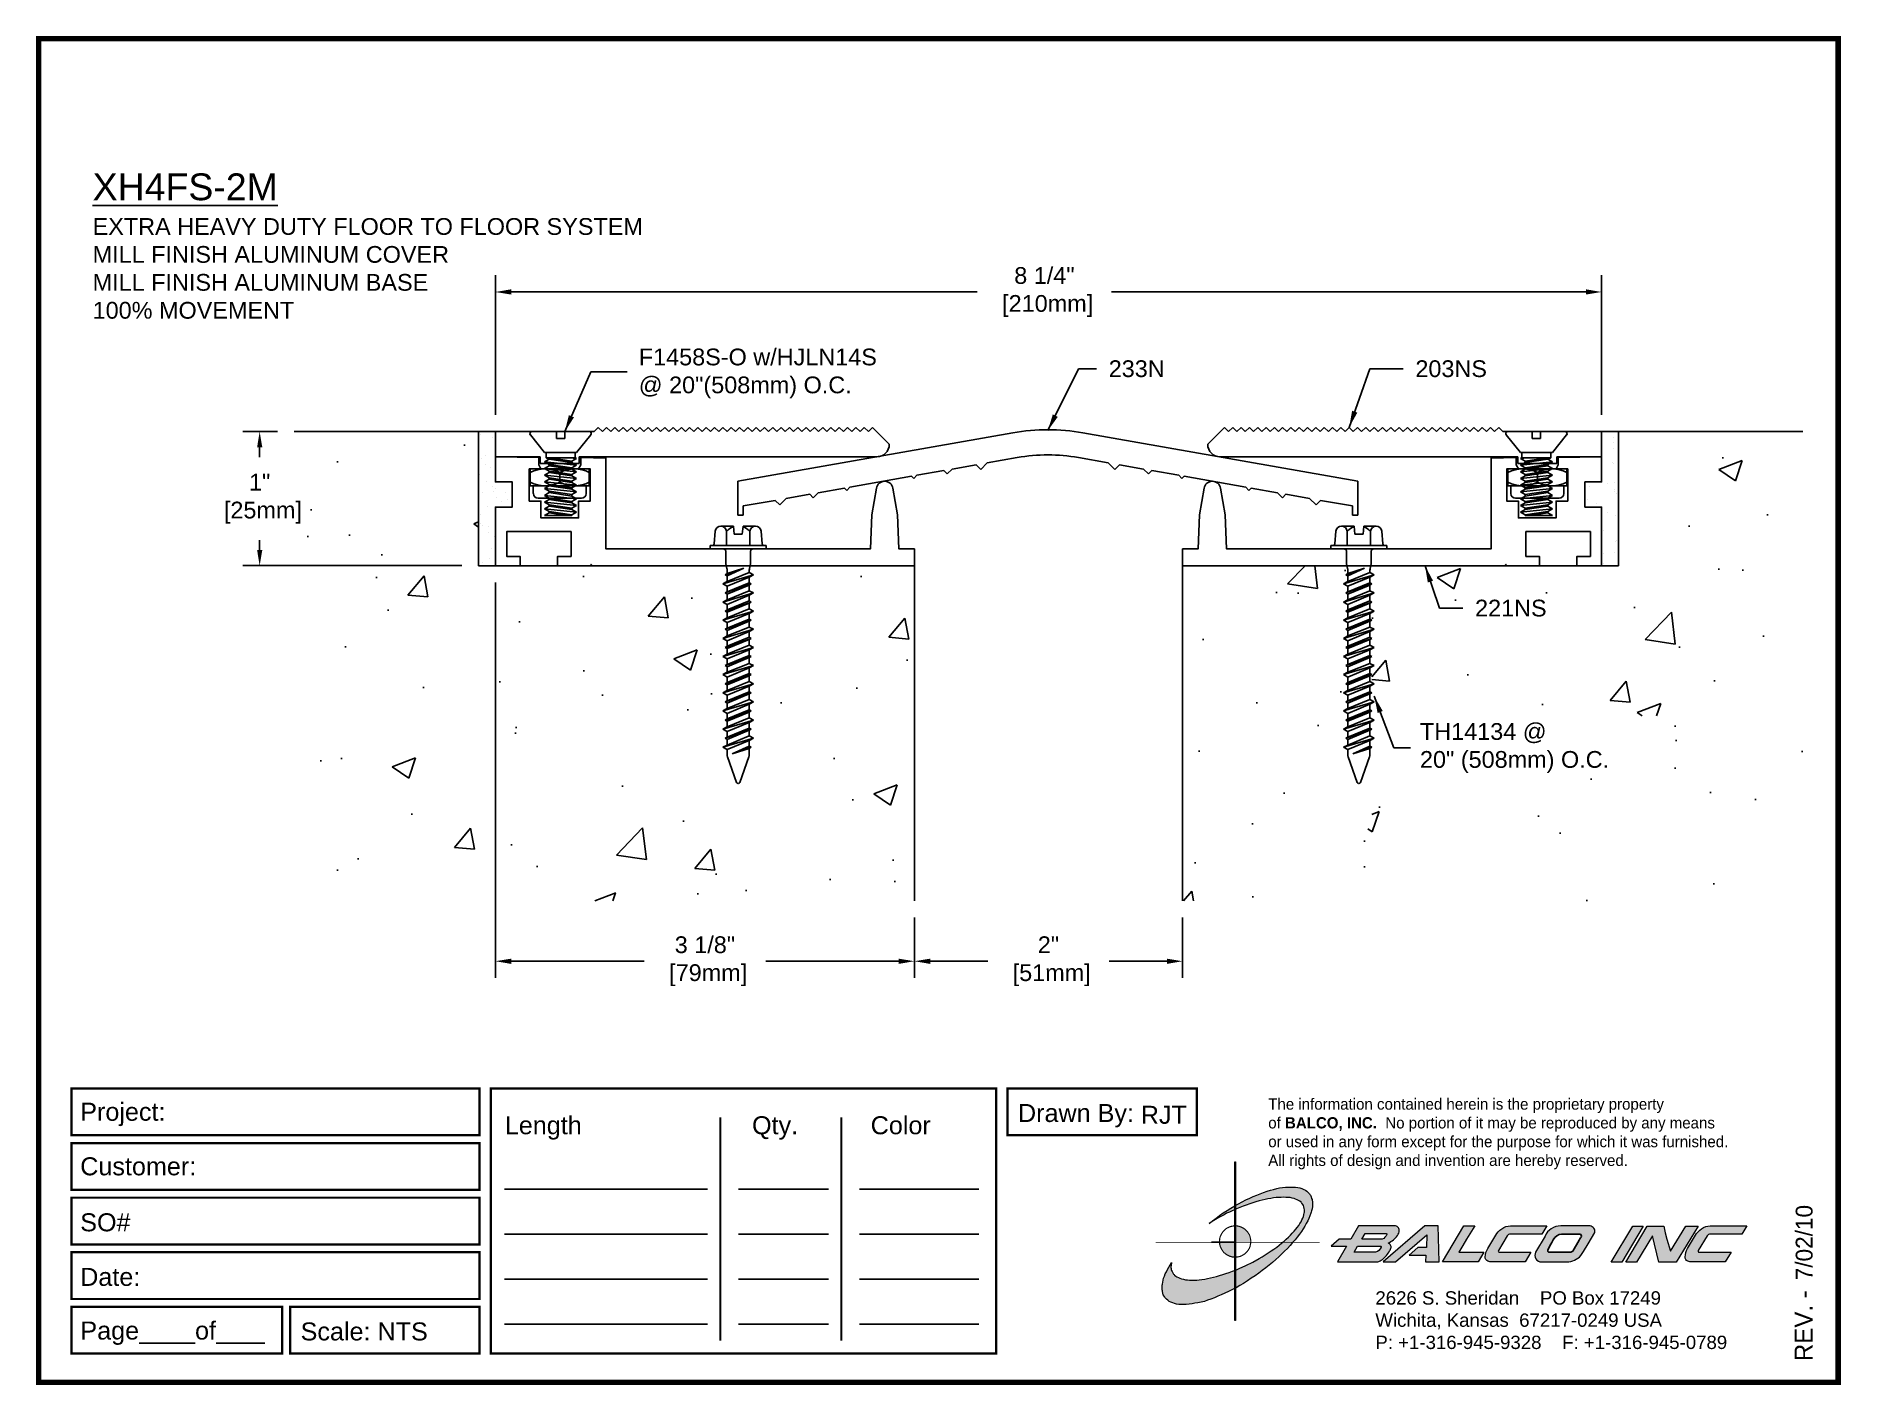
# Paper-space layout 'Layout1' of a CAD drawing. Header units: inches. Extents: x 0 to 10, y 0 to 7.5.
# The model-space entities are those that its viewports show. They can reach past a viewport. Long polylines and large blocks are cut down to what shows.
import ezdxf

# ---------------------------------------------------------------- set-up
doc = ezdxf.new("R2010")
doc.units = ezdxf.units.IN
doc.header["$MEASUREMENT"] = 0
for name, color, linetype in [('Anchors', 4, 'Continuous'), ('Border', 7, 'Continuous'), ('Conditions', 1, 'Continuous'), ('Dimensions', 3, 'Continuous'), ('Metals', 7, 'Continuous'), ('Text', 2, 'Continuous')]:
    doc.layers.add(name, color=color, linetype=linetype)
doc.styles.add('Arial', font='arial.ttf')
doc.styles.add('Copyright', font='ERASDEMI.TTF')
doc.styles.add('ROMAND', font='romand.shx')
doc.dimstyles.new('ARCH', dxfattribs={"dimtxt": 0.125, "dimasz": 0.125, "dimexe": 0.125, "dimexo": 0.125, "dimgap": 0.125, "dimtad": 0, "dimtih": 1, "dimtoh": 1, "dimdec": 4, "dimzin": 0, "dimdsep": 46, "dimlunit": 4, "dimtxsty": 'ROMAND', "dimcen": 0.0625, "dimadec": 0, "dimazin": 0, "dimtfac": 1, "dimtdec": 4, "dimtofl": 0, "dimtmove": 0, "dimatfit": 3, "dimfxl": 0, "dimfrac": 2, "dimtolj": 1, "dimtzin": 0, "dimarcsym": 0})
doc.dimstyles.new('Arial', dxfattribs={"dimtxt": 0.1175, "dimasz": 0.1175, "dimexe": 0.125, "dimexo": 0.125, "dimgap": 0.125, "dimtad": 0, "dimtih": 1, "dimtoh": 1, "dimdec": 4, "dimzin": 0, "dimdsep": 46, "dimlunit": 4, "dimtxsty": 'Arial', "dimcen": 0.09, "dimadec": 0, "dimazin": 0, "dimtfac": 1, "dimtdec": 4, "dimtofl": 0, "dimtmove": 0, "dimatfit": 3, "dimfxl": 0, "dimfrac": 2, "dimtolj": 1, "dimtzin": 0, "dimarcsym": 0})
doc.dimstyles.get("Standard").update_dxf_attribs({"dimtxt": 0.125, "dimasz": 0.125, "dimexe": 0.125, "dimexo": 0.0625, "dimgap": 0.09, "dimtad": 0, "dimtih": 1, "dimtoh": 1, "dimdec": 4, "dimzin": 0, "dimdsep": 46, "dimlunit": 4, "dimtxsty": 'ROMAND', "dimcen": 0.09, "dimadec": 0, "dimazin": 0, "dimtfac": 1, "dimtdec": 4, "dimtofl": 0, "dimtmove": 0, "dimatfit": 3, "dimfxl": 0, "dimfrac": 2, "dimtolj": 1, "dimtzin": 0, "dimarcsym": 0})

psp = doc.layouts.get("Layout1")

# ---------------------------------------------------------------- texts
at = {"insert": (6.843, 1.591), "char_height": 0.0625, "width": 50.295, "attachment_point": 1, "style": 'Copyright'}
psp.add_mtext('The information contained herein is the proprietary property\\Pof {\\fEras Bold ITC|b0|i0|c0|p34;BALCO, INC.}  No portion of it may be reproduced by any means\\Por used in any form except for the purpose for which it was furnished.\\PAll rights of design and invention are hereby reserved.', dxfattribs=at)
at = {"layer": 'Border', "insert": (7.438, 0.52), "char_height": 0.074, "width": 2.3438, "attachment_point": 1, "style": 'Arial'}
psp.add_mtext('2626 S. Sheridan    PO Box 17249\\PWichita, Kansas  67217-0249 USA \\PP: +1-316-945-9328    F: +1-316-945-0789', dxfattribs=at)

msp = doc.modelspace()

# ---------------------------------------------------------------- texts
at = {"layer": 'Text', "insert": (3.43534, 10.04153), "char_height": 0.2, "width": 4.125, "attachment_point": 1, "style": 'Arial'}
msp.add_mtext('{\\LXH4FS-2M\\P\\H0.625x;\\lEXTRA HEAVY DUTY FLOOR TO FLOOR SYSTEM\\PMILL FINISH ALUMINUM COVER\\PMILL FINISH ALUMINUM BASE\\P100% MOVEMENT}', dxfattribs=at)
at = {"layer": 'Text', "char_height": 0.125, "attachment_point": 4, "style": 'Arial'}
for s, insert in [('F1458S-O w/HJLN14S\\P@ 20"(508mm) O.C.', (7.50876, 8.5495)), ('{233N}', (11.01348, 8.58417)), ('{203NS}', (13.30069, 8.58417)), ('221NS', (13.74569, 6.7988)), ('TH14134 @\\P20" (508mm) O.C.', (13.33484, 5.75637))]:
    msp.add_mtext(s, dxfattribs=dict(at, insert=insert))

# ---------------------------------------------------------------- blocks, each defined once
blk = doc.blocks.new('ACADlogo')
h = blk.add_hatch(color=256)
h.paths.add_polyline_path([(-3.346, 1.223), (-3.351, 1.223), (-3.351, 0.979), (-3.346, 0.982)])
h.paths.add_polyline_path([(-3.346, 0.961), (-3.351, 0.959), (-3.351, 0.868), (-3.346, 0.868)])
h.paths.add_polyline_path([(-3.346, 0.777), (-3.351, 0.777), (-3.351, 0.699), (-3.351, 0.695), (-3.35, 0.695), (-3.346, 0.695)])
h.paths.add_polyline_path([(-3.346, 0.864), (-3.346, 0.868), (-3.35, 0.868), (-3.351, 0.868), (-3.351, 0.777), (-3.346, 0.777), (-3.346, 0.778), (-3.348, 0.778)])
h.paths.add_polyline_path([(-3.346, 0.524), (-3.351, 0.521), (-3.351, 0.342), (-3.346, 0.342)])
h.paths.add_polyline_path([(-3.346, 0.695), (-3.351, 0.695), (-3.351, 0.621), (-3.346, 0.623)])
h.paths.add_polyline_path([(-3.346, 0.623), (-3.351, 0.621), (-3.351, 0.521), (-3.346, 0.524)])
h.paths.add_polyline_path([(-3.346, 0.982), (-3.351, 0.979), (-3.351, 0.959), (-3.346, 0.961)])
h = blk.add_hatch(color=175)
h.paths.add_polyline_path([(-3.518, 0.573), (-3.534, 0.571), (-3.548, 0.569), (-3.562, 0.567), (-3.576, 0.567), (-3.589, 0.566), (-3.602, 0.567), (-3.614, 0.568), (-3.625, 0.569), (-3.636, 0.572), (-3.646, 0.574), (-3.656, 0.577), (-3.664, 0.581), (-3.673, 0.585), (-3.679, 0.589), (-3.685, 0.595), (-3.688, 0.598), (-3.691, 0.6), (-3.695, 0.607), (-3.699, 0.614), (-3.703, 0.621), (-3.704, 0.626), (-3.705, 0.631), (-3.706, 0.637), (-3.706, 0.642), (-3.705, 0.648), (-3.705, 0.653), (-3.703, 0.659), (-3.702, 0.665), (-3.71, 0.652), (-3.717, 0.639), (-3.725, 0.626), (-3.731, 0.613), (-3.737, 0.601), (-3.741, 0.589), (-3.746, 0.577), (-3.749, 0.566), (-3.751, 0.555), (-3.753, 0.544), (-3.754, 0.538), (-3.754, 0.533), (-3.755, 0.523), (-3.754, 0.513), (-3.753, 0.508), (-3.752, 0.503), (-3.75, 0.494), (-3.748, 0.486), (-3.743, 0.477), (-3.74, 0.473), (-3.738, 0.469), (-3.734, 0.465), (-3.73, 0.461), (-3.723, 0.455), (-3.715, 0.449), (-3.706, 0.445), (-3.695, 0.44), (-3.685, 0.437), (-3.674, 0.434), (-3.661, 0.432), (-3.648, 0.431), (-3.634, 0.431), (-3.62, 0.431), (-3.604, 0.433), (-3.588, 0.435), (-3.572, 0.438), (-3.556, 0.441), (-3.538, 0.445), (-3.52, 0.449), (-3.503, 0.456), (-3.483, 0.461), (-3.464, 0.469), (-3.445, 0.477), (-3.426, 0.485), (-3.406, 0.494), (-3.385, 0.503), (-3.364, 0.514), (-3.351, 0.521), (-3.351, 0.621), (-3.364, 0.616), (-3.382, 0.609), (-3.4, 0.603), (-3.418, 0.598), (-3.436, 0.592), (-3.453, 0.587), (-3.47, 0.583), (-3.486, 0.579), (-3.503, 0.576)])
h.paths.add_polyline_path([(-3.215, 0.687), (-3.251, 0.667), (-3.289, 0.649), (-3.327, 0.631), (-3.345, 0.623), (-3.346, 0.623), (-3.346, 0.524), (-3.343, 0.525), (-3.323, 0.537), (-3.302, 0.549), (-3.28, 0.563), (-3.259, 0.577), (-3.238, 0.59), (-3.218, 0.605), (-3.198, 0.62), (-3.179, 0.635), (-3.16, 0.65), (-3.141, 0.665), (-3.123, 0.681), (-3.106, 0.696), (-3.089, 0.712), (-3.074, 0.727), (-3.058, 0.743), (-3.043, 0.759), (-3.03, 0.775), (-3.028, 0.777), (-3.085, 0.777), (-3.091, 0.772), (-3.105, 0.761), (-3.118, 0.75), (-3.134, 0.739), (-3.149, 0.729), (-3.165, 0.718), (-3.182, 0.707), (-3.198, 0.697)])
h.paths.add_polyline_path([(-2.921, 1.009), (-2.922, 1.015), (-2.924, 1.02), (-2.926, 1.029), (-2.931, 1.038), (-2.934, 1.043), (-2.936, 1.047), (-2.94, 1.05), (-2.943, 1.054), (-2.951, 1.06), (-2.959, 1.066), (-2.968, 1.071), (-2.978, 1.075), (-2.989, 1.079), (-3, 1.081), (-3.013, 1.083), (-3.026, 1.084), (-3.04, 1.084), (-3.054, 1.084), (-3.07, 1.083), (-3.085, 1.081), (-3.102, 1.079), (-3.118, 1.075), (-3.136, 1.07), (-3.153, 1.066), (-3.171, 1.06), (-3.191, 1.054), (-3.21, 1.047), (-3.229, 1.039), (-3.248, 1.031), (-3.268, 1.022), (-3.289, 1.012), (-3.31, 1.002), (-3.33, 0.991), (-3.346, 0.982), (-3.346, 0.961), (-3.342, 0.962), (-3.323, 0.971), (-3.305, 0.978), (-3.287, 0.984), (-3.268, 0.991), (-3.251, 0.996), (-3.234, 1.002), (-3.216, 1.007), (-3.199, 1.011), (-3.182, 1.015), (-3.167, 1.018), (-3.15, 1.021), (-3.136, 1.023), (-3.121, 1.025), (-3.107, 1.026), (-3.093, 1.026), (-3.079, 1.027), (-3.067, 1.026), (-3.054, 1.026), (-3.043, 1.025), (-3.032, 1.022), (-3.022, 1.02), (-3.013, 1.016), (-3.004, 1.013), (-2.997, 1.009), (-2.989, 1.005), (-2.983, 0.999), (-2.98, 0.996), (-2.978, 0.994), (-2.973, 0.987), (-2.969, 0.981), (-2.967, 0.973), (-2.965, 0.965), (-2.964, 0.957), (-2.964, 0.949), (-2.964, 0.944), (-2.965, 0.94), (-2.967, 0.93), (-2.969, 0.921), (-2.973, 0.911), (-2.978, 0.901), (-2.983, 0.891), (-2.989, 0.881), (-2.996, 0.871), (-3.004, 0.86), (-3.012, 0.849), (-3.021, 0.838), (-3.032, 0.827), (-3.042, 0.816), (-3.053, 0.805), (-3.065, 0.794), (-3.077, 0.783), (-3.085, 0.777), (-3.028, 0.777), (-3.016, 0.791), (-3.004, 0.806), (-2.992, 0.822), (-2.981, 0.837), (-2.971, 0.852), (-2.962, 0.866), (-2.954, 0.882), (-2.946, 0.896), (-2.939, 0.91), (-2.934, 0.924), (-2.929, 0.938), (-2.926, 0.944), (-2.925, 0.951), (-2.922, 0.963), (-2.92, 0.975), (-2.92, 0.982), (-2.919, 0.987), (-2.92, 0.999), (-2.92, 1.005)])
h.paths.add_polyline_path([(-3.372, 0.966), (-3.393, 0.953), (-3.415, 0.94), (-3.435, 0.925), (-3.455, 0.911), (-3.475, 0.897), (-3.494, 0.882), (-3.468, 0.898), (-3.439, 0.915), (-3.41, 0.93), (-3.396, 0.938), (-3.38, 0.945), (-3.351, 0.959), (-3.351, 0.979)])
h = blk.add_hatch(color=256)
h.paths.add_polyline_path([(-3.268, 0.814), (-3.27, 0.819), (-3.273, 0.824), (-3.276, 0.828), (-3.279, 0.833), (-3.282, 0.837), (-3.286, 0.841), (-3.29, 0.845), (-3.294, 0.849), (-3.298, 0.852), (-3.303, 0.855), (-3.308, 0.858), (-3.313, 0.86), (-3.318, 0.863), (-3.323, 0.864), (-3.328, 0.866), (-3.334, 0.867), (-3.339, 0.868), (-3.345, 0.868), (-3.346, 0.868), (-3.346, 0.777), (-3.335, 0.777), (-3.262, 0.777), (-3.262, 0.781), (-3.262, 0.787), (-3.263, 0.792), (-3.264, 0.798), (-3.265, 0.803), (-3.266, 0.808)])
h.paths.add_polyline_path([(-3.351, 0.777), (-3.436, 0.777), (-3.435, 0.773), (-3.435, 0.768), (-3.434, 0.762), (-3.432, 0.757), (-3.431, 0.752), (-3.428, 0.747), (-3.426, 0.742), (-3.423, 0.737), (-3.42, 0.732), (-3.417, 0.728), (-3.414, 0.723), (-3.41, 0.719), (-3.406, 0.716), (-3.401, 0.712), (-3.397, 0.709), (-3.392, 0.706), (-3.387, 0.704), (-3.382, 0.701), (-3.377, 0.699), (-3.372, 0.698), (-3.367, 0.696), (-3.361, 0.695), (-3.356, 0.695), (-3.351, 0.695)])
h.paths.add_polyline_path([(-3.346, 0.868), (-3.35, 0.868), (-3.351, 0.868), (-3.351, 0.777), (-3.346, 0.777)])
h = blk.add_hatch(color=256)
h.paths.add_polyline_path([(-2.438, 0.844, 0.412988), (-2.461, 0.869), (-2.663, 0.869), (-2.707, 0.794), (-2.771, 0.794), (-2.815, 0.755), (-2.73, 0.755), (-2.781, 0.668), (-2.563, 0.668, 0.107996), (-2.538, 0.677, 0.108939), (-2.494, 0.724, 0.080345), (-2.483, 0.745, 0.419497), (-2.499, 0.773, 0.149928), (-2.447, 0.815, 0.134283)])
h.paths.add_polyline_path([(-2.507, 0.821, -0.209012), (-2.532, 0.794), (-2.538, 0.794), (-2.646, 0.794), (-2.627, 0.825), (-2.51, 0.825, -0.56619)], flags=16)
h.paths.add_polyline_path([(-2.538, 0.75, -0.241309), (-2.569, 0.722), (-2.688, 0.722), (-2.669, 0.755), (-2.541, 0.755, -0.56619)], flags=16)
for points in [[(-2.285, 0.819), (-2.287, 0.748), (-2.335, 0.748), (-2.383, 0.705), (-2.29, 0.705), (-2.292, 0.668), (-2.215, 0.668), (-2.221, 0.869), (-2.295, 0.869), (-2.527, 0.668), (-2.458, 0.668)], [(-2.018, 0.869), (-2.079, 0.869), (-2.198, 0.668), (-2, 0.668), (-1.968, 0.722), (-2.107, 0.722), (-2.085, 0.759), (-2.064, 0.794)], [(-1.617, 0.869), (-1.807, 0.869, 0.270182), (-1.896, 0.825), (-1.946, 0.742, 0.109019), (-1.961, 0.695, 0.340665), (-1.945, 0.672, 0.129907), (-1.923, 0.668), (-1.738, 0.668), (-1.706, 0.722), (-1.878, 0.722), (-1.882, 0.722, -0.601242), (-1.887, 0.731), (-1.838, 0.813, -0.253048), (-1.821, 0.823), (-1.645, 0.823)], [(-1.083, 0.867), (-1.14, 0.867), (-1.261, 0.667), (-1.26, 0.667), (-1.202, 0.667)], [(-0.96, 0.83), (-0.969, 0.867), (-1.061, 0.867), (-1.179, 0.667), (-1.12, 0.667), (-1.031, 0.812), (-0.995, 0.667), (-0.9, 0.667), (-0.778, 0.867), (-0.846, 0.867), (-0.931, 0.727), (-0.951, 0.795)], [(-0.507, 0.869), (-0.697, 0.869, 0.270182), (-0.786, 0.825), (-0.836, 0.742, 0.109019), (-0.85, 0.695, 0.340665), (-0.835, 0.672, 0.129907), (-0.812, 0.668), (-0.628, 0.668), (-0.595, 0.722), (-0.768, 0.722), (-0.772, 0.722, -0.601242), (-0.777, 0.731), (-0.728, 0.813, -0.253048), (-0.71, 0.823), (-0.534, 0.823)], [(-3.346, 0.623), (-3.351, 0.621), (-3.351, 0.521), (-3.346, 0.524)]]:
    blk.add_hatch(color=256).paths.add_polyline_path(points)
h = blk.add_hatch(color=256)
h.paths.add_polyline_path([(-1.377, 0.868), (-1.383, 0.868), (-1.383, 0.868), (-1.44, 0.868), (-1.492, 0.868), (-1.541, 0.868, 0.297712), (-1.628, 0.811), (-1.68, 0.723, 0.585116), (-1.646, 0.668), (-1.506, 0.668, 0.210586), (-1.429, 0.703), (-1.415, 0.726), (-1.389, 0.769), (-1.352, 0.831, 0.4352)])
h.paths.add_polyline_path([(-1.437, 0.823, -0.603783), (-1.428, 0.805), (-1.431, 0.801), (-1.434, 0.796), (-1.438, 0.789), (-1.474, 0.728, -0.229001), (-1.489, 0.722), (-1.494, 0.722), (-1.501, 0.722), (-1.597, 0.722), (-1.604, 0.722, -0.492401), (-1.613, 0.734), (-1.601, 0.757), (-1.591, 0.775), (-1.582, 0.791, -0.238368), (-1.535, 0.823)], flags=16)
for q in [(-3.48, 0.777), (-3.351, 0.642)]:
    blk.add_line((-3.351, 0.777), q)
at = {"color": 7, "lineweight": 0}
for points in [[(-3.351, 1.223), (-3.346, 1.223), (-3.346, 0.342), (-3.351, 0.342), (-3.351, 1.223)], [(-2.292, 0.668), (-2.215, 0.668), (-2.221, 0.869), (-2.295, 0.869), (-2.527, 0.668), (-2.458, 0.668), (-2.285, 0.819), (-2.287, 0.748), (-2.286, 0.748), (-2.335, 0.748), (-2.383, 0.705), (-2.29, 0.705), (-2.292, 0.668), (-2.292, 0.668)], [(-2.198, 0.668), (-2.079, 0.869), (-2.018, 0.869), (-2.064, 0.794), (-2.085, 0.759), (-2.107, 0.722), (-1.968, 0.722), (-2, 0.668), (-2.198, 0.668), (-2.198, 0.668)], [(-1.383, 0.868), (-1.383, 0.868)], [(-1.261, 0.667), (-1.14, 0.867), (-1.083, 0.867), (-1.202, 0.667), (-1.26, 0.667), (-1.261, 0.667), (-1.261, 0.667)], [(-0.9, 0.667), (-0.995, 0.667), (-1.031, 0.812), (-1.12, 0.667), (-1.179, 0.667), (-1.061, 0.867), (-0.969, 0.867), (-0.96, 0.83), (-0.951, 0.795), (-0.931, 0.727), (-0.846, 0.867), (-0.778, 0.867), (-0.9, 0.667), (-0.9, 0.667)]]:
    blk.add_lwpolyline(points, dxfattribs=at)
at = {"color": 175, "lineweight": 0}
blk.add_lwpolyline([(-2.926, 1.029), (-2.924, 1.02), (-2.922, 1.015), (-2.921, 1.009), (-2.92, 1.005), (-2.92, 0.999), (-2.919, 0.987), (-2.92, 0.982), (-2.92, 0.975), (-2.922, 0.963), (-2.925, 0.951), (-2.926, 0.944), (-2.929, 0.938), (-2.934, 0.924), (-2.939, 0.91), (-2.946, 0.896), (-2.954, 0.882), (-2.962, 0.866), (-2.971, 0.852), (-2.981, 0.837), (-2.992, 0.822), (-3.004, 0.806), (-3.016, 0.791), (-3.03, 0.775), (-3.043, 0.759), (-3.058, 0.743), (-3.074, 0.727), (-3.089, 0.712), (-3.106, 0.696), (-3.123, 0.681), (-3.141, 0.665), (-3.16, 0.65), (-3.179, 0.635), (-3.198, 0.62), (-3.218, 0.605), (-3.238, 0.59), (-3.259, 0.577), (-3.28, 0.563), (-3.302, 0.549), (-3.323, 0.537), (-3.343, 0.525), (-3.364, 0.514), (-3.385, 0.503), (-3.406, 0.494), (-3.426, 0.485), (-3.445, 0.477), (-3.464, 0.469), (-3.483, 0.461), (-3.503, 0.456), (-3.52, 0.449), (-3.538, 0.445), (-3.556, 0.441), (-3.572, 0.438), (-3.588, 0.435), (-3.604, 0.433), (-3.62, 0.431), (-3.634, 0.431), (-3.648, 0.431), (-3.661, 0.432), (-3.674, 0.434), (-3.685, 0.437), (-3.695, 0.44), (-3.706, 0.445), (-3.715, 0.449), (-3.723, 0.455), (-3.73, 0.461), (-3.734, 0.465), (-3.738, 0.469), (-3.74, 0.473), (-3.743, 0.477), (-3.748, 0.486), (-3.75, 0.494), (-3.752, 0.503), (-3.753, 0.508), (-3.754, 0.513), (-3.755, 0.523), (-3.754, 0.533), (-3.754, 0.538), (-3.753, 0.544), (-3.751, 0.555), (-3.749, 0.566), (-3.746, 0.577), (-3.741, 0.589), (-3.737, 0.601), (-3.731, 0.613), (-3.725, 0.626), (-3.717, 0.639), (-3.71, 0.652), (-3.702, 0.665), (-3.703, 0.659), (-3.705, 0.653), (-3.705, 0.648), (-3.706, 0.642), (-3.706, 0.637), (-3.705, 0.631), (-3.704, 0.626), (-3.703, 0.621), (-3.699, 0.614), (-3.695, 0.607), (-3.691, 0.6), (-3.688, 0.598), (-3.685, 0.595), (-3.679, 0.589), (-3.673, 0.585), (-3.664, 0.581), (-3.656, 0.577), (-3.646, 0.574), (-3.636, 0.572), (-3.625, 0.569), (-3.614, 0.568), (-3.602, 0.567), (-3.589, 0.566), (-3.576, 0.567), (-3.562, 0.567), (-3.548, 0.569), (-3.534, 0.571), (-3.518, 0.573), (-3.503, 0.576), (-3.486, 0.579), (-3.47, 0.583), (-3.453, 0.587), (-3.436, 0.592), (-3.418, 0.598), (-3.4, 0.603), (-3.382, 0.609), (-3.364, 0.616), (-3.345, 0.623), (-3.327, 0.631), (-3.289, 0.649), (-3.251, 0.667), (-3.215, 0.687), (-3.198, 0.697), (-3.182, 0.707), (-3.165, 0.718), (-3.149, 0.729), (-3.134, 0.739), (-3.118, 0.75), (-3.105, 0.761), (-3.091, 0.772), (-3.077, 0.783), (-3.065, 0.794), (-3.053, 0.805), (-3.042, 0.816), (-3.032, 0.827), (-3.021, 0.838), (-3.012, 0.849), (-3.004, 0.86), (-2.996, 0.871), (-2.989, 0.881), (-2.983, 0.891), (-2.978, 0.901), (-2.973, 0.911), (-2.969, 0.921), (-2.967, 0.93), (-2.965, 0.94), (-2.964, 0.944), (-2.964, 0.949), (-2.964, 0.957), (-2.965, 0.965), (-2.967, 0.973), (-2.969, 0.981), (-2.973, 0.987), (-2.978, 0.994), (-2.98, 0.996), (-2.983, 0.999), (-2.989, 1.005), (-2.997, 1.009), (-3.004, 1.013), (-3.013, 1.016), (-3.022, 1.02), (-3.032, 1.022), (-3.043, 1.025), (-3.054, 1.026), (-3.067, 1.026), (-3.079, 1.027), (-3.093, 1.026), (-3.107, 1.026), (-3.121, 1.025), (-3.136, 1.023), (-3.15, 1.021), (-3.167, 1.018), (-3.182, 1.015), (-3.199, 1.011), (-3.216, 1.007), (-3.234, 1.002), (-3.251, 0.996), (-3.268, 0.991), (-3.287, 0.984), (-3.305, 0.978), (-3.323, 0.971), (-3.342, 0.962), (-3.38, 0.945), (-3.396, 0.938), (-3.41, 0.93), (-3.439, 0.915), (-3.468, 0.898), (-3.494, 0.882), (-3.475, 0.897), (-3.455, 0.911), (-3.435, 0.925), (-3.415, 0.94), (-3.393, 0.953), (-3.372, 0.966), (-3.351, 0.979), (-3.33, 0.991), (-3.31, 1.002), (-3.289, 1.012), (-3.268, 1.022), (-3.248, 1.031), (-3.229, 1.039), (-3.21, 1.047), (-3.191, 1.054), (-3.171, 1.06), (-3.153, 1.066), (-3.136, 1.07), (-3.118, 1.075), (-3.102, 1.079), (-3.085, 1.081), (-3.07, 1.083), (-3.054, 1.084), (-3.04, 1.084), (-3.026, 1.084), (-3.013, 1.083), (-3, 1.081), (-2.989, 1.079), (-2.978, 1.075), (-2.968, 1.071), (-2.959, 1.066), (-2.951, 1.06), (-2.943, 1.054), (-2.94, 1.05), (-2.936, 1.047), (-2.934, 1.043), (-2.931, 1.038), (-2.926, 1.029), (-2.926, 1.029)], dxfattribs=at)
at = {"color": 7, "lineweight": 0, "const_width": 0.0064}
blk.add_lwpolyline([(-3.262, 0.781), (-3.262, 0.787), (-3.263, 0.792), (-3.264, 0.798), (-3.265, 0.803), (-3.266, 0.808), (-3.268, 0.814), (-3.27, 0.819), (-3.273, 0.824), (-3.276, 0.828), (-3.279, 0.833), (-3.282, 0.837), (-3.286, 0.841), (-3.29, 0.845), (-3.294, 0.849), (-3.298, 0.852), (-3.303, 0.855), (-3.308, 0.858), (-3.313, 0.86), (-3.318, 0.863), (-3.323, 0.864), (-3.328, 0.866), (-3.334, 0.867), (-3.339, 0.868), (-3.345, 0.868), (-3.35, 0.868), (-3.356, 0.868), (-3.361, 0.867), (-3.367, 0.866), (-3.372, 0.865), (-3.377, 0.863), (-3.382, 0.862), (-3.387, 0.859), (-3.392, 0.857), (-3.397, 0.854), (-3.401, 0.851), (-3.406, 0.847), (-3.41, 0.843), (-3.414, 0.839), (-3.417, 0.835), (-3.42, 0.831), (-3.423, 0.826), (-3.426, 0.821), (-3.428, 0.816), (-3.431, 0.811), (-3.432, 0.806), (-3.434, 0.801), (-3.435, 0.795), (-3.435, 0.79), (-3.436, 0.784), (-3.436, 0.779), (-3.435, 0.773), (-3.435, 0.768), (-3.434, 0.762), (-3.432, 0.757), (-3.431, 0.752), (-3.428, 0.747), (-3.426, 0.742), (-3.423, 0.737), (-3.42, 0.732), (-3.417, 0.728), (-3.414, 0.723), (-3.41, 0.719), (-3.406, 0.716), (-3.401, 0.712), (-3.397, 0.709), (-3.392, 0.706), (-3.387, 0.704), (-3.382, 0.701), (-3.377, 0.699), (-3.372, 0.698), (-3.367, 0.696), (-3.361, 0.695), (-3.356, 0.695), (-3.35, 0.695), (-3.345, 0.695), (-3.339, 0.695), (-3.334, 0.696), (-3.328, 0.697), (-3.323, 0.698), (-3.318, 0.7), (-3.313, 0.702), (-3.308, 0.705), (-3.303, 0.708), (-3.298, 0.711), (-3.294, 0.714), (-3.29, 0.718), (-3.286, 0.721), (-3.282, 0.726), (-3.279, 0.73), (-3.276, 0.734), (-3.273, 0.739), (-3.27, 0.744), (-3.268, 0.749), (-3.266, 0.754), (-3.265, 0.76), (-3.264, 0.765), (-3.263, 0.77), (-3.262, 0.776), (-3.262, 0.781)], dxfattribs=at)
at = {"color": 7, "lineweight": 0}
for points in [[(-2.447, 0.815, 0.130368), (-2.438, 0.843, 0.448367), (-2.463, 0.869), (-2.663, 0.869), (-2.707, 0.794), (-2.771, 0.794), (-2.815, 0.755), (-2.73, 0.755), (-2.781, 0.668), (-2.563, 0.668, 0.107996), (-2.538, 0.677, 0.108939), (-2.494, 0.724, 0.077395), (-2.484, 0.744, 0.430878), (-2.499, 0.773, 0.149928)], [(-2.507, 0.821, -0.209012), (-2.532, 0.794), (-2.538, 0.794), (-2.646, 0.794), (-2.627, 0.825), (-2.512, 0.825), (-2.509, 0.825, -0.531288)], [(-1.838, 0.813), (-1.887, 0.731, 0.587385), (-1.882, 0.722), (-1.878, 0.722), (-1.706, 0.722), (-1.738, 0.668), (-1.923, 0.668, -0.129907), (-1.945, 0.672, -0.349839), (-1.961, 0.696, -0.107341), (-1.946, 0.742), (-1.896, 0.825, -0.270182), (-1.807, 0.869), (-1.617, 0.869), (-1.645, 0.823), (-1.821, 0.823, 0.252436)], [(-1.68, 0.723, 0.585116), (-1.646, 0.668), (-1.506, 0.668, 0.210586), (-1.429, 0.703), (-1.415, 0.726), (-1.389, 0.769), (-1.352, 0.831, 0.4352), (-1.377, 0.868), (-1.383, 0.868), (-1.383, 0.868), (-1.44, 0.868), (-1.492, 0.868), (-1.541, 0.868, 0.297712), (-1.628, 0.811)], [(-0.728, 0.813), (-0.777, 0.731, 0.587385), (-0.772, 0.722), (-0.768, 0.722), (-0.595, 0.722), (-0.628, 0.668), (-0.812, 0.668, -0.129907), (-0.835, 0.672, -0.349839), (-0.85, 0.696, -0.107341), (-0.836, 0.742), (-0.786, 0.825, -0.270182), (-0.697, 0.869), (-0.507, 0.869), (-0.534, 0.823), (-0.71, 0.823, 0.252436)], [(-2.569, 0.722), (-2.688, 0.722), (-2.669, 0.755), (-2.543, 0.755), (-2.54, 0.755, -0.531288), (-2.538, 0.75, -0.241309)]]:
    blk.add_lwpolyline(points, format="xyb", close=True, dxfattribs=at)
blk.add_lwpolyline([(-1.437, 0.823), (-1.535, 0.823, 0.238368), (-1.582, 0.791), (-1.591, 0.775), (-1.601, 0.757), (-1.613, 0.734, 0.490298), (-1.604, 0.722), (-1.597, 0.722), (-1.501, 0.722), (-1.494, 0.722), (-1.489, 0.722, 0.229001), (-1.474, 0.728), (-1.438, 0.789), (-1.434, 0.796), (-1.431, 0.801), (-1.428, 0.805, 0.603783)], format="xyb", close=True)
blk.add_lwpolyline([(-2.879, 0.777, 0.00455, 0.00455, 0), (-3.791, 0.777, 0.00183, 0.00183, 0), (-3.791, 0.777, 0.00183, 0.00183, 0)], format="xyseb", dxfattribs=at)
blk = doc.blocks.new('Quantity Data')
at = {"layer": 'Border', "color": 253}
for p, q in [((2.755, 1.254), (3.881, 1.254)), ((4.054, 1.254), (4.553, 1.254)), ((4.725, 1.254), (5.389, 1.254)), ((2.755, 1.004), (3.881, 1.004)), ((4.054, 1.004), (4.553, 1.004)), ((4.725, 1.004), (5.389, 1.004)), ((2.755, 0.754), (3.881, 0.754)), ((4.054, 0.754), (4.553, 0.754)), ((4.725, 0.754), (5.389, 0.754)), ((2.755, 0.504), (3.881, 0.504)), ((4.054, 0.504), (4.553, 0.504)), ((4.725, 0.504), (5.389, 0.504))]:
    blk.add_line(p, q, dxfattribs=at)
at = {"layer": 'Border', "const_width": 0.0125}
blk.add_lwpolyline([(5.485, 0.341), (2.678, 0.341), (2.678, 1.813), (5.485, 1.813)], close=True, dxfattribs=at)
for points in [[(3.953, 1.653), (3.953, 0.412)], [(4.625, 1.653), (4.625, 0.412)]]:
    blk.add_lwpolyline(points, dxfattribs=at)
at = {"layer": 'Border', "style": 'Arial'}
for s, p in [('Length', (2.756, 1.559)), ('Qty.', (4.129, 1.559)), ('Color', (4.788, 1.559))]:
    blk.add_text(s, height=0.1, dxfattribs=at).set_placement(p)
blk = doc.blocks.new('Drawn By')
at = {"layer": 'Border', "const_width": 0.0125}
blk.add_lwpolyline([(5.38, 1.813), (6.432, 1.813), (6.432, 1.554), (5.38, 1.554)], close=True, dxfattribs=at)
at = {"layer": 'Border', "style": 'Arial'}
blk.add_text('Drawn By: ', height=0.1, dxfattribs=at).set_placement((5.438, 1.627))
blk.add_attdef('XXX', (6.12, 1.617), '', height=0.1, dxfattribs=at)
blk = doc.blocks.new('Project Info')
at = {"layer": 'Border', "const_width": 0.0125}
for points in [[(0.182, 1.813), (2.448, 1.813), (2.448, 1.554), (0.182, 1.554)], [(0.182, 1.51), (2.448, 1.51), (2.448, 1.251), (0.182, 1.251)], [(0.182, 1.207), (2.448, 1.207), (2.448, 0.947), (0.182, 0.947)], [(0.182, 0.904), (2.448, 0.904), (2.448, 0.644), (0.182, 0.644)], [(0.182, 0.6), (1.352, 0.6), (1.352, 0.341), (0.182, 0.341)], [(1.396, 0.6), (2.448, 0.6), (2.448, 0.341), (1.396, 0.341)]]:
    blk.add_lwpolyline(points, close=True, dxfattribs=at)
at = {"layer": 'Border', "style": 'Arial'}
for s, p in [('Project:', (0.23, 1.634)), ('Customer:', (0.23, 1.331)), ('SO#', (0.23, 1.02)), ('Date:', (0.23, 0.717)), ('Page%%u        %%uof%%u       ', (0.231, 0.419)), ('Scale: NTS', (1.454, 0.414))]:
    blk.add_text(s, height=0.1, dxfattribs=at).set_placement(p)
blk = doc.blocks.new('REV')
at = {"style": 'Copyright'}
blk.add_text('REV. -', height=0.1, rotation=90, dxfattribs=at).set_placement((-0.142, 0.117))
at = {"style": 'Copyright', "flags": 4}
blk.add_attdef('REVISIONDATE', (-0.142, 0.566), '', height=0.0938, rotation=90, dxfattribs=at)
blk = doc.blocks.new('*D5')
at = {"layer": 'DEFPOINTS', "color": 0}
for p in [(14.689, 9.157), (6.439, 8.116), (14.689, 8.116)]:
    blk.add_point(p, dxfattribs=at)
at = {"layer": 'Dimensions', "color": 0, "lineweight": -2}
for p, q in [((6.439, 8.241), (6.439, 9.282)), ((6.557, 9.157), (10.032, 9.157)), ((14.572, 9.157), (11.035, 9.157)), ((14.689, 8.241), (14.689, 9.282))]:
    blk.add_line(p, q, dxfattribs=at)
at = {"layer": 'Dimensions', "color": 0}
for points in [[(6.557, 9.177), (6.557, 9.138), (6.439, 9.157)], [(14.572, 9.177), (14.572, 9.138), (14.689, 9.157)]]:
    blk.add_solid(points, dxfattribs=at)
at = {"layer": 'Dimensions', "color": 0, "insert": (10.534, 9.157), "char_height": 0.125, "attachment_point": 5, "style": 'Arial'}
blk.add_mtext('\\A1;8 1/4"\\P [210mm]', dxfattribs=at)
blk = doc.blocks.new('*D6')
at = {"layer": 'DEFPOINTS', "color": 0}
for p in [(9.564, 4.616), (11.564, 4.616), (11.564, 4.166)]:
    blk.add_point(p, dxfattribs=at)
at = {"layer": 'Dimensions', "color": 0, "lineweight": -2}
for p, q in [((9.564, 4.491), (9.564, 4.041)), ((11.564, 4.491), (11.564, 4.041)), ((9.682, 4.166), (10.111, 4.166)), ((11.447, 4.166), (11.017, 4.166))]:
    blk.add_line(p, q, dxfattribs=at)
at = {"layer": 'Dimensions', "color": 0}
for points in [[(9.682, 4.185), (9.682, 4.146), (9.564, 4.166)], [(11.447, 4.185), (11.447, 4.146), (11.564, 4.166)]]:
    blk.add_solid(points, dxfattribs=at)
at = {"layer": 'Dimensions', "color": 0, "insert": (10.564, 4.166), "char_height": 0.125, "attachment_point": 5, "style": 'Arial'}
blk.add_mtext('\\A1;2"\\P [51mm]', dxfattribs=at)
blk = doc.blocks.new('233N')
for p, q in [((-0.303, 0.166), (-2.355, -0.196)), ((0.218, 0.166), (2.271, -0.196)), ((-0.818, -0.116), (-1.018, -0.151)), ((-0.792, -0.141), (-0.818, -0.116)), ((-0.792, -0.141), (-0.756, -0.105)), ((-0.576, -0.073), (-0.756, -0.105)), ((-0.542, -0.107), (-0.576, -0.073)), ((-0.542, -0.107), (-0.494, -0.059)), ((-0.27, -0.019), (-0.494, -0.059)), ((0.186, -0.019), (0.409, -0.059)), ((0.458, -0.107), (0.409, -0.059)), ((0.458, -0.107), (0.492, -0.073)), ((0.492, -0.073), (0.671, -0.105)), ((0.708, -0.141), (0.671, -0.105)), ((0.708, -0.141), (0.733, -0.116)), ((0.733, -0.116), (0.934, -0.151)), ((-2.355, -0.196), (-2.355, -0.449)), ((-1.559, -0.247), (-1.756, -0.281)), ((-1.542, -0.264), (-1.559, -0.247)), ((-1.542, -0.264), (-1.518, -0.239)), ((-1.059, -0.158), (-1.518, -0.239)), ((-1.042, -0.175), (-1.059, -0.158)), ((-1.042, -0.175), (-1.018, -0.151)), ((0.958, -0.175), (0.934, -0.151)), ((0.958, -0.175), (0.975, -0.158)), ((0.975, -0.158), (1.434, -0.239)), ((1.458, -0.264), (1.434, -0.239)), ((1.458, -0.264), (1.475, -0.247)), ((1.475, -0.247), (1.671, -0.281)), ((2.271, -0.196), (2.271, -0.449)), ((-2.076, -0.338), (-2.315, -0.38)), ((-2.315, -0.38), (-2.315, -0.449)), ((-2.042, -0.372), (-2.076, -0.338)), ((-2.042, -0.372), (-1.994, -0.323)), ((-1.818, -0.292), (-1.994, -0.323)), ((-1.792, -0.318), (-1.818, -0.292)), ((-1.792, -0.318), (-1.756, -0.281)), ((1.708, -0.318), (1.671, -0.281)), ((1.708, -0.318), (1.733, -0.292)), ((1.733, -0.292), (1.909, -0.323)), ((1.958, -0.372), (1.909, -0.323)), ((1.958, -0.372), (1.992, -0.338)), ((1.992, -0.338), (2.231, -0.38)), ((2.231, -0.38), (2.231, -0.449)), ((-2.355, -0.449), (-2.315, -0.449)), ((2.231, -0.449), (2.271, -0.449))]:
    blk.add_line(p, q)
for radius in [1.5, 1.312]:
    blk.add_arc((-0.042, -1.311), radius, 80, 100)
blk = doc.blocks.new('*X4')
at = {"color": 0}
for p, q in [((1.107, 4.986), (1.107, 4.986)), ((1.199, 4.964), (1.199, 4.964)), ((1.113, 4.807), (1.113, 4.807)), ((1.145, 4.763), (1.145, 4.763)), ((1.148, 4.831), (1.148, 4.831)), ((1.187, 4.736), (1.187, 4.736)), ((1.103, 4.688), (1.103, 4.688)), ((1.154, 4.638), (1.154, 4.638)), ((1.202, 4.597), (1.202, 4.597)), ((1.221, 4.58), (1.221, 4.58)), ((1.342, 4.578), (1.342, 4.578)), ((1.124, 4.55), (1.124, 4.55)), ((1.16, 4.446), (1.16, 4.446)), ((1.206, 4.56), (1.206, 4.56)), ((1.226, 4.512), (1.226, 4.512)), ((1.268, 4.486), (1.268, 4.486)), ((1.295, 4.549), (1.295, 4.549)), ((1.308, 4.501), (1.308, 4.501)), ((1.107, 4.322), (1.107, 4.322)), ((1.109, 4.388), (1.109, 4.388)), ((1.125, 4.305), (1.125, 4.305)), ((1.165, 4.296), (1.165, 4.296)), ((1.167, 4.253), (1.167, 4.253)), ((1.212, 4.225), (1.212, 4.225)), ((1.217, 4.303), (1.217, 4.303)), ((1.173, 4.06), (1.173, 4.06)), ((1.189, 4.138), (1.189, 4.138)), ((1.121, 4.031), (1.121, 4.031))]:
    blk.add_line(p, q, dxfattribs=at)
blk = doc.blocks.new('*D7')
at = {"layer": 'DEFPOINTS', "color": 0}
for p in [(4.681, 8.116), (4.939, 8.116), (6.314, 7.116)]:
    blk.add_point(p, dxfattribs=at)
at = {"layer": 'Dimensions', "color": 0, "lineweight": -2}
for p, q in [((4.814, 8.116), (4.556, 8.116)), ((4.681, 7.998), (4.681, 7.925)), ((4.681, 7.233), (4.681, 7.306)), ((6.189, 7.116), (4.556, 7.116))]:
    blk.add_line(p, q, dxfattribs=at)
at = {"layer": 'Dimensions', "color": 0}
for points in [[(4.662, 7.998), (4.701, 7.998), (4.681, 8.116)], [(4.662, 7.233), (4.701, 7.233), (4.681, 7.116)]]:
    blk.add_solid(points, dxfattribs=at)
at = {"layer": 'Dimensions', "color": 0, "insert": (4.681, 7.616), "char_height": 0.125, "attachment_point": 5, "style": 'Arial'}
blk.add_mtext('\\A1;1"\\P [25mm]', dxfattribs=at)
blk = doc.blocks.new('F1458S')
for p, q in [((-0.117, -0.155), (-0.224, -0.024)), ((-0.212, 0), (-0.029, 0)), ((-0.029, 0), (-0.029, -0.05)), ((-0.029, -0.05), (0.033, -0.05)), ((0.033, 0), (0.216, 0)), ((0.033, 0), (0.033, -0.05)), ((0.121, -0.155), (0.227, -0.024)), ((-0.117, -0.155), (0.121, -0.155)), ((-0.117, -0.2), (-0.066, -0.195)), ((-0.117, -0.2), (-0.106, -0.195)), ((-0.117, -0.2), (-0.083, -0.22)), ((-0.117, -0.25), (0.121, -0.225)), ((-0.117, -0.25), (-0.083, -0.23)), ((-0.117, -0.25), (-0.083, -0.27)), ((-0.106, -0.155), (-0.106, -0.195)), ((0.11, -0.195), (-0.106, -0.195)), ((-0.083, -0.22), (0.087, -0.195)), ((-0.083, -0.23), (0.087, -0.205)), ((-0.083, -0.22), (-0.083, -0.23)), ((-0.083, -0.27), (0.087, -0.245)), ((-0.083, -0.28), (0.087, -0.255)), ((0.11, -0.195), (0.087, -0.205)), ((0.121, -0.225), (0.087, -0.205)), ((0.121, -0.225), (0.087, -0.245)), ((0.087, -0.245), (0.087, -0.255)), ((0.121, -0.275), (0.087, -0.255)), ((0.11, -0.155), (0.11, -0.195)), ((-0.117, -0.3), (0.121, -0.275)), ((-0.117, -0.3), (-0.083, -0.28)), ((-0.117, -0.3), (-0.083, -0.32)), ((-0.117, -0.35), (0.121, -0.325)), ((-0.117, -0.35), (-0.083, -0.33)), ((-0.117, -0.35), (-0.083, -0.37)), ((-0.117, -0.4), (0.121, -0.375)), ((-0.117, -0.4), (-0.083, -0.38)), ((-0.117, -0.4), (-0.083, -0.42)), ((-0.083, -0.27), (-0.083, -0.28)), ((-0.083, -0.32), (0.087, -0.295)), ((-0.083, -0.33), (0.087, -0.305)), ((-0.083, -0.32), (-0.083, -0.33)), ((-0.083, -0.37), (0.087, -0.345)), ((-0.083, -0.38), (0.087, -0.355)), ((-0.083, -0.37), (-0.083, -0.38)), ((-0.083, -0.42), (0.087, -0.395)), ((0.121, -0.275), (0.087, -0.295)), ((0.087, -0.295), (0.087, -0.305)), ((0.121, -0.325), (0.087, -0.305)), ((0.121, -0.325), (0.087, -0.345)), ((0.087, -0.345), (0.087, -0.355)), ((0.121, -0.375), (0.087, -0.355)), ((0.121, -0.375), (0.087, -0.395)), ((0.087, -0.395), (0.087, -0.405)), ((-0.117, -0.45), (0.121, -0.425)), ((-0.117, -0.45), (-0.083, -0.43)), ((-0.117, -0.45), (-0.083, -0.47)), ((-0.117, -0.5), (0.121, -0.475)), ((-0.117, -0.5), (-0.083, -0.48)), ((-0.117, -0.5), (-0.083, -0.52)), ((-0.117, -0.55), (0.121, -0.525)), ((-0.117, -0.55), (-0.083, -0.53)), ((-0.083, -0.43), (0.087, -0.405)), ((-0.083, -0.42), (-0.083, -0.43)), ((-0.083, -0.47), (0.087, -0.445)), ((-0.083, -0.48), (0.087, -0.455)), ((-0.083, -0.47), (-0.083, -0.48)), ((-0.083, -0.52), (0.087, -0.495)), ((-0.083, -0.53), (0.087, -0.505)), ((-0.083, -0.52), (-0.083, -0.53)), ((0.121, -0.425), (0.087, -0.405)), ((0.121, -0.425), (0.087, -0.445)), ((0.087, -0.445), (0.087, -0.455)), ((0.121, -0.475), (0.087, -0.455)), ((0.121, -0.475), (0.087, -0.495)), ((0.087, -0.495), (0.087, -0.505)), ((0.121, -0.525), (0.087, -0.505)), ((0.121, -0.525), (0.087, -0.545)), ((-0.117, -0.55), (-0.083, -0.57)), ((-0.117, -0.6), (0.121, -0.575)), ((-0.117, -0.6), (-0.083, -0.58)), ((-0.117, -0.6), (-0.083, -0.62)), ((-0.083, -0.57), (0.087, -0.545)), ((-0.083, -0.58), (0.087, -0.555)), ((-0.083, -0.57), (-0.083, -0.58)), ((-0.083, -0.62), (0.087, -0.595)), ((-0.083, -0.62), (-0.083, -0.625)), ((0.121, -0.625), (-0.083, -0.625)), ((-0.047, -0.625), (0.087, -0.605)), ((0.087, -0.545), (0.087, -0.555)), ((0.121, -0.575), (0.087, -0.555)), ((0.121, -0.575), (0.087, -0.595)), ((0.087, -0.595), (0.087, -0.605)), ((0.121, -0.625), (0.087, -0.605))]:
    blk.add_line(p, q)
for centre, start, end in [((-0.212, -0.015), 90, 219.032), ((0.216, -0.015), 320.968, 90)]:
    blk.add_arc(centre, 0.015, start, end)
blk = doc.blocks.new('*D8')
at = {"layer": 'DEFPOINTS', "color": 0}
for p in [(6.439, 7.116), (9.564, 4.616), (9.564, 4.166)]:
    blk.add_point(p, dxfattribs=at)
at = {"layer": 'Dimensions', "color": 0, "lineweight": -2}
for p, q in [((6.439, 6.991), (6.439, 4.041)), ((9.564, 4.491), (9.564, 4.041)), ((6.557, 4.166), (7.549, 4.166)), ((9.447, 4.166), (8.455, 4.166))]:
    blk.add_line(p, q, dxfattribs=at)
at = {"layer": 'Dimensions', "color": 0}
for points in [[(6.557, 4.185), (6.557, 4.146), (6.439, 4.166)], [(9.447, 4.185), (9.447, 4.146), (9.564, 4.166)]]:
    blk.add_solid(points, dxfattribs=at)
at = {"layer": 'Dimensions', "color": 0, "insert": (8.002, 4.166), "char_height": 0.125, "attachment_point": 5, "style": 'Arial'}
blk.add_mtext('\\A1;3 1/8"\\P [79mm]', dxfattribs=at)
blk = doc.blocks.new('203NS')
for p, q in [((-1.596, -0.003), (-1.596, 0.185)), ((-1.596, 0.185), (-0.86, 0.185)), ((-0.86, 0.185), (-0.829, 0.216)), ((-0.829, 0.216), (-0.798, 0.185)), ((-0.798, 0.185), (-0.767, 0.216)), ((-0.767, 0.216), (-0.736, 0.185)), ((-0.736, 0.185), (-0.705, 0.216)), ((-0.705, 0.216), (-0.674, 0.185)), ((-0.674, 0.185), (-0.643, 0.216)), ((-0.643, 0.216), (-0.612, 0.185)), ((-0.612, 0.185), (-0.581, 0.216)), ((-0.581, 0.216), (-0.55, 0.185)), ((-0.55, 0.185), (-0.519, 0.216)), ((-0.519, 0.216), (-0.488, 0.185)), ((-0.488, 0.185), (-0.457, 0.216)), ((-0.457, 0.216), (-0.426, 0.185)), ((-0.426, 0.185), (-0.395, 0.216)), ((-0.395, 0.216), (-0.364, 0.185)), ((-0.364, 0.185), (-0.333, 0.216)), ((-0.333, 0.216), (-0.302, 0.185)), ((-0.302, 0.185), (-0.271, 0.216)), ((-0.271, 0.216), (-0.24, 0.185)), ((-0.24, 0.185), (-0.209, 0.216)), ((-0.209, 0.216), (-0.178, 0.185)), ((-0.178, 0.185), (-0.147, 0.216)), ((-0.147, 0.216), (-0.116, 0.185)), ((-0.116, 0.185), (-0.085, 0.216)), ((-0.085, 0.216), (-0.054, 0.185)), ((-0.054, 0.185), (-0.023, 0.216)), ((-0.023, 0.216), (0.008, 0.185)), ((0.008, 0.185), (0.039, 0.216)), ((0.039, 0.216), (0.07, 0.185)), ((0.07, 0.185), (0.101, 0.216)), ((0.101, 0.216), (0.132, 0.185)), ((0.132, 0.185), (0.163, 0.216)), ((0.163, 0.216), (0.194, 0.185)), ((0.194, 0.185), (0.225, 0.216)), ((0.225, 0.216), (0.256, 0.185)), ((0.256, 0.185), (0.287, 0.216)), ((0.287, 0.216), (0.318, 0.185)), ((0.318, 0.185), (0.349, 0.216)), ((0.349, 0.216), (0.38, 0.185)), ((0.38, 0.185), (0.411, 0.216)), ((0.411, 0.216), (0.442, 0.185)), ((0.442, 0.185), (0.473, 0.216)), ((0.473, 0.216), (0.504, 0.185)), ((0.504, 0.185), (0.535, 0.216)), ((0.535, 0.216), (0.566, 0.185)), ((0.566, 0.185), (0.597, 0.216)), ((0.597, 0.216), (0.628, 0.185)), ((0.628, 0.185), (0.659, 0.216)), ((0.659, 0.216), (0.69, 0.185)), ((0.69, 0.185), (0.721, 0.216)), ((0.721, 0.216), (0.752, 0.185)), ((0.752, 0.185), (0.783, 0.216)), ((0.783, 0.216), (0.814, 0.185)), ((0.814, 0.185), (0.845, 0.216)), ((0.845, 0.216), (0.876, 0.185)), ((0.876, 0.185), (0.907, 0.216)), ((0.907, 0.216), (0.938, 0.185)), ((0.938, 0.185), (0.969, 0.216)), ((0.969, 0.216), (1, 0.185)), ((1, 0.185), (1.031, 0.216)), ((1.031, 0.216), (1.062, 0.185)), ((1.062, 0.185), (1.093, 0.216)), ((1.093, 0.216), (1.124, 0.185)), ((1.124, 0.185), (1.155, 0.216)), ((1.155, 0.216), (1.186, 0.185)), ((1.186, 0.185), (1.217, 0.216)), ((1.217, 0.216), (1.342, 0.091)), ((1.342, 0.091), (1.342, 0.09)), ((-1.263, -0.003), (-1.596, -0.003)), ((-1.263, -0.053), (-1.263, -0.003)), ((-0.97, -0.053), (-1.263, -0.053)), ((1.249, -0.003), (-0.97, -0.003)), ((-0.97, -0.003), (-0.97, -0.053))]:
    blk.add_line(p, q)
blk.add_arc((1.249, 0.09), 0.093, 270, 360)
blk = doc.blocks.new('*X3')
at = {"color": 0}
for p, q in [((9.515, 5.002), (9.515, 5.002)), ((9.556, 4.963), (9.556, 4.963)), ((9.558, 4.883), (9.558, 4.883)), ((9.561, 4.929), (9.561, 4.929)), ((9.553, 4.778), (9.553, 4.778)), ((9.562, 4.77), (9.562, 4.77)), ((9.381, 4.601), (9.381, 4.601)), ((9.516, 4.619), (9.516, 4.619)), ((9.568, 4.626), (9.568, 4.626)), ((9.569, 4.577), (9.569, 4.577)), ((9.365, 4.5), (9.365, 4.5)), ((9.434, 4.474), (9.434, 4.474)), ((9.565, 4.562), (9.565, 4.562)), ((9.583, 4.545), (9.583, 4.545)), ((9.517, 4.404), (9.517, 4.404)), ((9.575, 4.384), (9.575, 4.384)), ((9.488, 4.27), (9.488, 4.27)), ((9.575, 4.19), (9.575, 4.19)), ((9.581, 4.192), (9.581, 4.192)), ((9.484, 4.097), (9.484, 4.097)), ((9.565, 4.107), (9.565, 4.107)), ((9.484, 4.026), (9.484, 4.026))]:
    blk.add_line(p, q, dxfattribs=at)
blk = doc.blocks.new('TH14134')
for p, q in [((-0.129, 0.17), (-0.036, 0.17)), ((-0.031, 0.11), (-0.036, 0.17)), ((0.031, 0.11), (0.036, 0.17)), ((0.036, 0.17), (0.129, 0.17)), ((-0.209, 0), (-0.209, 0.025)), ((-0.209, 0.025), (0.209, 0.025)), ((-0.209, 0), (0.209, 0)), ((-0.18, 0.039), (-0.172, 0.133)), ((-0.086, 0.025), (-0.086, 0.133)), ((-0.031, 0.11), (0.031, 0.11)), ((0.086, 0.025), (0.086, 0.133)), ((0.18, 0.039), (0.172, 0.133)), ((0.209, 0.025), (0.209, 0)), ((-0.093, -0.015), (-0.093, -0.097)), ((-0.092, -0.11), (-0.084, -0.145)), ((0.092, -0.11), (0.084, -0.145)), ((0.093, -0.015), (0.093, -0.097)), ((-0.115, -0.26), (0.115, -0.193)), ((-0.115, -0.26), (-0.083, -0.243)), ((-0.115, -0.26), (-0.083, -0.278)), ((-0.098, -0.193), (0.043, -0.144)), ((-0.098, -0.193), (-0.083, -0.184)), ((-0.098, -0.193), (-0.083, -0.201)), ((-0.098, -0.328), (0.098, -0.26)), ((-0.083, -0.184), (0.043, -0.144)), ((0.043, -0.144), (-0.083, -0.201)), ((-0.083, -0.158), (-0.083, -0.184)), ((0.083, -0.175), (-0.083, -0.243)), ((-0.083, -0.201), (-0.083, -0.243)), ((0.083, -0.21), (-0.083, -0.278)), ((-0.083, -0.32), (0.083, -0.252)), ((0.083, -0.269), (-0.083, -0.336)), ((0.083, -0.158), (0.083, -0.175)), ((0.115, -0.193), (0.083, -0.175)), ((0.115, -0.193), (0.083, -0.21)), ((0.083, -0.21), (0.083, -0.252)), ((0.098, -0.26), (0.083, -0.252)), ((0.098, -0.26), (0.083, -0.269)), ((0.083, -0.269), (0.083, -0.311)), ((-0.115, -0.396), (0.115, -0.328)), ((-0.115, -0.396), (-0.083, -0.379)), ((-0.115, -0.396), (-0.083, -0.413)), ((-0.098, -0.328), (-0.083, -0.32)), ((-0.098, -0.328), (-0.083, -0.336)), ((-0.098, -0.464), (0.098, -0.396)), ((-0.083, -0.278), (-0.083, -0.32)), ((0.083, -0.311), (-0.083, -0.379)), ((-0.083, -0.336), (-0.083, -0.379)), ((0.083, -0.345), (-0.083, -0.413)), ((-0.083, -0.455), (0.083, -0.388)), ((0.115, -0.328), (0.083, -0.311)), ((0.115, -0.328), (0.083, -0.345)), ((0.083, -0.345), (0.083, -0.388)), ((0.098, -0.396), (0.083, -0.388)), ((0.098, -0.396), (0.083, -0.404)), ((-0.115, -0.531), (0.115, -0.464)), ((-0.115, -0.531), (-0.083, -0.514)), ((-0.115, -0.531), (-0.083, -0.548)), ((-0.098, -0.464), (-0.083, -0.455)), ((-0.098, -0.464), (-0.083, -0.472)), ((-0.098, -0.599), (0.098, -0.531)), ((0.083, -0.404), (-0.083, -0.472)), ((-0.083, -0.413), (-0.083, -0.455)), ((0.083, -0.446), (-0.083, -0.514)), ((-0.083, -0.472), (-0.083, -0.514)), ((0.083, -0.481), (-0.083, -0.548)), ((-0.083, -0.591), (0.083, -0.523)), ((0.083, -0.404), (0.083, -0.446)), ((0.115, -0.464), (0.083, -0.446)), ((0.115, -0.464), (0.083, -0.481)), ((0.083, -0.481), (0.083, -0.523)), ((0.098, -0.531), (0.083, -0.523)), ((0.098, -0.531), (0.083, -0.539)), ((-0.115, -0.667), (0.115, -0.599)), ((-0.115, -0.667), (-0.083, -0.649)), ((-0.115, -0.667), (-0.083, -0.684)), ((-0.098, -0.599), (-0.083, -0.591)), ((-0.098, -0.599), (-0.083, -0.607)), ((-0.098, -0.734), (0.098, -0.667)), ((0.083, -0.539), (-0.083, -0.607)), ((-0.083, -0.548), (-0.083, -0.591)), ((0.083, -0.582), (-0.083, -0.649)), ((-0.083, -0.607), (-0.083, -0.649)), ((0.083, -0.616), (-0.083, -0.684)), ((-0.083, -0.726), (0.083, -0.658)), ((0.083, -0.539), (0.083, -0.582)), ((0.115, -0.599), (0.083, -0.582)), ((0.115, -0.599), (0.083, -0.616)), ((0.083, -0.616), (0.083, -0.658)), ((0.098, -0.667), (0.083, -0.658)), ((0.098, -0.667), (0.083, -0.675)), ((-0.115, -0.802), (0.115, -0.734)), ((-0.115, -0.802), (-0.083, -0.785)), ((-0.115, -0.802), (-0.083, -0.819)), ((-0.098, -0.734), (-0.083, -0.726)), ((-0.098, -0.734), (-0.083, -0.743)), ((-0.098, -0.87), (0.098, -0.802)), ((0.083, -0.675), (-0.083, -0.743)), ((-0.083, -0.684), (-0.083, -0.726)), ((0.083, -0.717), (-0.083, -0.785)), ((-0.083, -0.743), (-0.083, -0.785)), ((0.083, -0.752), (-0.083, -0.819)), ((-0.083, -0.862), (0.083, -0.794)), ((0.083, -0.675), (0.083, -0.717)), ((0.115, -0.734), (0.083, -0.717)), ((0.115, -0.734), (0.083, -0.752)), ((0.083, -0.752), (0.083, -0.794)), ((0.098, -0.802), (0.083, -0.794)), ((0.098, -0.802), (0.083, -0.81)), ((-0.115, -0.937), (0.115, -0.87)), ((-0.115, -0.937), (-0.083, -0.92)), ((-0.115, -0.937), (-0.083, -0.955)), ((-0.098, -0.87), (-0.083, -0.862)), ((-0.098, -0.87), (-0.083, -0.878)), ((-0.098, -1.005), (0.098, -0.937)), ((0.083, -0.81), (-0.083, -0.878)), ((-0.083, -0.819), (-0.083, -0.862)), ((0.083, -0.853), (-0.083, -0.92)), ((-0.083, -0.878), (-0.083, -0.92)), ((0.083, -0.887), (-0.083, -0.955)), ((-0.083, -0.997), (0.083, -0.929)), ((0.083, -0.81), (0.083, -0.853)), ((0.115, -0.87), (0.083, -0.853)), ((0.115, -0.87), (0.083, -0.887)), ((0.083, -0.887), (0.083, -0.929)), ((0.098, -0.937), (0.083, -0.929)), ((0.098, -0.937), (0.083, -0.946)), ((-0.115, -1.073), (0.115, -1.005)), ((-0.115, -1.073), (-0.083, -1.056)), ((-0.115, -1.073), (-0.083, -1.09)), ((-0.098, -1.005), (-0.083, -0.997)), ((-0.098, -1.005), (-0.083, -1.013)), ((-0.098, -1.141), (0.098, -1.073)), ((0.083, -0.946), (-0.083, -1.013)), ((-0.083, -0.955), (-0.083, -0.997)), ((0.083, -0.988), (-0.083, -1.056)), ((-0.083, -1.013), (-0.083, -1.056)), ((0.083, -1.022), (-0.083, -1.09)), ((-0.083, -1.132), (0.083, -1.065)), ((0.083, -0.946), (0.083, -0.988)), ((0.115, -1.005), (0.083, -0.988)), ((0.115, -1.005), (0.083, -1.022)), ((0.083, -1.022), (0.083, -1.065)), ((0.098, -1.073), (0.083, -1.065)), ((0.098, -1.073), (0.083, -1.081)), ((-0.115, -1.208), (0.115, -1.141)), ((-0.115, -1.208), (-0.083, -1.191)), ((-0.115, -1.208), (-0.083, -1.226)), ((-0.098, -1.141), (-0.083, -1.132)), ((-0.098, -1.141), (-0.083, -1.149)), ((-0.098, -1.276), (0.098, -1.208)), ((0.083, -1.081), (-0.083, -1.149)), ((-0.083, -1.09), (-0.083, -1.132)), ((0.083, -1.123), (-0.083, -1.191)), ((-0.083, -1.149), (-0.083, -1.191)), ((0.083, -1.158), (-0.083, -1.226)), ((-0.083, -1.268), (0.083, -1.2)), ((0.083, -1.081), (0.083, -1.123)), ((0.115, -1.141), (0.083, -1.123)), ((0.115, -1.141), (0.083, -1.158)), ((0.083, -1.158), (0.083, -1.2)), ((0.098, -1.208), (0.083, -1.2)), ((0.098, -1.208), (0.083, -1.217)), ((-0.115, -1.344), (0.115, -1.276)), ((-0.115, -1.344), (-0.083, -1.327)), ((-0.115, -1.344), (-0.083, -1.361)), ((-0.098, -1.276), (-0.083, -1.268)), ((-0.098, -1.276), (-0.083, -1.284)), ((-0.098, -1.411), (0.098, -1.344)), ((0.083, -1.217), (-0.083, -1.284)), ((-0.083, -1.226), (-0.083, -1.268)), ((0.083, -1.259), (-0.083, -1.327)), ((-0.083, -1.284), (-0.083, -1.327)), ((0.083, -1.293), (-0.083, -1.361)), ((-0.083, -1.403), (0.083, -1.336)), ((0.083, -1.217), (0.083, -1.259)), ((0.115, -1.276), (0.083, -1.259)), ((0.115, -1.276), (0.083, -1.293)), ((0.083, -1.293), (0.083, -1.336)), ((0.098, -1.344), (0.083, -1.336)), ((0.098, -1.344), (0.083, -1.352)), ((-0.115, -1.479), (0.115, -1.411)), ((-0.115, -1.479), (-0.083, -1.462)), ((-0.115, -1.479), (-0.083, -1.496)), ((-0.098, -1.411), (-0.083, -1.403)), ((-0.098, -1.411), (-0.083, -1.42)), ((0.083, -1.352), (-0.083, -1.42)), ((-0.083, -1.361), (-0.083, -1.403)), ((0.083, -1.394), (-0.083, -1.462)), ((-0.083, -1.42), (-0.083, -1.462)), ((0.083, -1.429), (-0.083, -1.496)), ((-0.045, -1.528), (0.083, -1.471)), ((-0.045, -1.528), (0.098, -1.479)), ((0.083, -1.352), (0.083, -1.394)), ((0.115, -1.411), (0.083, -1.394)), ((0.115, -1.411), (0.083, -1.429)), ((0.083, -1.429), (0.083, -1.471)), ((0.098, -1.479), (0.083, -1.471)), ((0.098, -1.479), (0.083, -1.487)), ((-0.083, -1.496), (-0.083, -1.531)), ((-0.08, -1.551), (-0.013, -1.742)), ((0.083, -1.487), (-0.045, -1.528)), ((0.08, -1.551), (0.013, -1.742)), ((0.083, -1.487), (0.083, -1.531))]:
    blk.add_line(p, q)
for centre, radius, start, end in [((-0.129, 0.126), 0.0436, 9.285, 170.715), ((0, 0.051), 0.119, 107.4215, 136.0407), ((0, 0.051), 0.119, 43.9593, 72.5785), ((0.129, 0.126), 0.0436, 9.285, 170.715), ((-0.195, 0.04), 0.015, 270, 355), ((0.195, 0.04), 0.015, 185, 270), ((-0.108, -0.015), 0.0147, 0, 90), ((-0.031, -0.097), 0.062, 180, 191.9357), ((0.031, -0.097), 0.062, 348.0643, 0), ((0.108, -0.015), 0.0147, 90, 180), ((-0.145, -0.158), 0.062, 0, 11.9357), ((0.145, -0.158), 0.062, 168.0643, 180), ((-0.021, -1.531), 0.062, 180, 199.3058), ((0.021, -1.531), 0.062, 340.6942, 0), ((0, -1.736), 0.0141, 204.1001, 335.8999)]:
    blk.add_arc(centre, radius, start, end)
blk = doc.blocks.new('HJNL14S')
for p, q in [((0, -0.162), (0, 0.162)), ((0.093, 0.198), (0.035, 0.198)), ((0.093, -0.22), (0.093, 0.22)), ((0.093, 0.22), (0.218, 0.22)), ((0.218, 0.22), (0.218, -0.22)), ((0.118, 0), (0.193, 0)), ((0.035, -0.198), (0.093, -0.198)), ((0.093, -0.22), (0.218, -0.22))]:
    blk.add_line(p, q)
for centre, radius, start, end in [((0.035, 0.162), 0.0351, 90, 180), ((0.343, 0.11), 0.25, 153.9599, 206.0401), ((-0.032, 0.11), 0.25, 333.9599, 26.0401), ((0.343, -0.11), 0.25, 153.9599, 206.0401), ((-0.032, -0.11), 0.25, 333.9599, 26.0401), ((0.035, -0.162), 0.0351, 180, 270)]:
    blk.add_arc(centre, radius, start, end)
blk = doc.blocks.new('HJLN14S')
blk.add_blockref('HJNL14S', (-0.21, 0.045))

# ---------------------------------------------------------------- dimensions: what is measured, and where the dimension line sits
at = {"layer": 'Dimensions'}
for base, p1, p2, picture, middle in [((14.68947, 9.15743), (6.43947, 8.11553), (14.68947, 8.11553), '*D5', (10.53374, 9.15743)), ((9.56447, 4.1657), (6.43947, 7.11553), (9.56447, 4.61553), '*D8', (8.00197, 4.1657)), ((11.56447, 4.1657), (9.56447, 4.61553), (11.56447, 4.61553), '*D6', (10.56447, 4.1657))]:
    dim = msp.add_linear_dim(base=base, p1=p1, p2=p2, dimstyle='Arial', override={"dimtxt": 0.125, "dimpost": '\\X'}, dxfattribs=at)
    dim.commit()
    dim.dimension.update_dxf_attribs({"geometry": picture, "text_midpoint": middle, "dimtype": 160})
dim = msp.add_linear_dim(base=(4.68122, 8.11553), p1=(6.31447, 7.11553), p2=(4.93947, 8.11553), angle=90, dimstyle='Arial', override={"dimtxt": 0.125, "dimpost": '\\X'}, dxfattribs=at)
dim.commit()
dim.dimension.update_dxf_attribs({"geometry": '*D7', "text_midpoint": (4.68122, 7.61553), "dimtype": 160})

# ---------------------------------------------------------------- hatches: boundary and pattern name
at = {"layer": 'Conditions'}
h = msp.add_hatch(dxfattribs=at)
h.set_pattern_fill('AR-CONC', color=256, scale=0.25, style=0)
h.paths.add_polyline_path([(8.16697, 6.46288), (8.13497, 6.48011), (8.16697, 6.49735), (8.16697, 6.5396), (8.15171, 6.54782), (8.16697, 6.55604), (8.16697, 6.58288, 0.05212645), (8.16563, 6.59571), (8.15697, 6.63667), (8.15697, 7.11553), (7.16347, 7.11553), (6.31447, 7.11553), (6.31447, 8.11553), (4.93947, 8.11553), (4.93947, 4.61553), (9.56447, 4.61553), (9.56447, 7.11553), (8.34297, 7.11553), (8.34297, 6.63667), (8.33431, 6.59571, 0.05212645), (8.33297, 6.58288), (8.33297, 6.56506), (8.36497, 6.54782), (8.33297, 6.53059), (8.33297, 6.48833), (8.34823, 6.48011), (8.33297, 6.4719), (8.33297, 6.42964), (8.36497, 6.41241), (8.33297, 6.39517), (8.33297, 6.35291), (8.34823, 6.3447), (8.33297, 6.33648), (8.33297, 6.29422), (8.36497, 6.27699), (8.33297, 6.25976), (8.33297, 6.2175), (8.34823, 6.20928), (8.33297, 6.20106), (8.33297, 6.15881), (8.36497, 6.14157), (8.33297, 6.12434), (8.33297, 6.08208), (8.34823, 6.07386), (8.33297, 6.06565), (8.33297, 6.02339), (8.36497, 6.00616), (8.33297, 5.98892), (8.33297, 5.94666), (8.34823, 5.93845), (8.33297, 5.93023), (8.33297, 5.88797), (8.36497, 5.87074), (8.33297, 5.85351), (8.33297, 5.81125), (8.34823, 5.80303), (8.33297, 5.79481), (8.33297, 5.75256), (8.36497, 5.73532), (8.33297, 5.71809), (8.33297, 5.67583), (8.34823, 5.66761), (8.33297, 5.6594), (8.33297, 5.61714), (8.36497, 5.59991), (8.33297, 5.58267), (8.33297, 5.54041), (8.34823, 5.5322), (8.33297, 5.52398), (8.33297, 5.48172), (8.36497, 5.46449), (8.33297, 5.44726), (8.33297, 5.405), (8.34823, 5.39678), (8.33297, 5.38856), (8.33297, 5.34631), (8.36497, 5.32907), (8.33297, 5.31184), (8.33297, 5.26958), (8.34823, 5.26136), (8.33297, 5.25315), (8.33297, 5.20965, -0.08443704), (8.32948, 5.18915), (8.2636, 5.00108, -0.77412328), (8.23634, 5.00108), (8.17046, 5.18915, -0.08443704), (8.16697, 5.20965), (8.16697, 5.24413), (8.13497, 5.26136), (8.16697, 5.2786), (8.16697, 5.32085), (8.15171, 5.32907), (8.16697, 5.33729), (8.16697, 5.37955), (8.13497, 5.39678), (8.16697, 5.41401), (8.16697, 5.45627), (8.15171, 5.46449), (8.16697, 5.47271), (8.16697, 5.51496), (8.13497, 5.5322), (8.16697, 5.54943), (8.16697, 5.59169), (8.15171, 5.59991), (8.16697, 5.60812), (8.16697, 5.65038), (8.13497, 5.66761), (8.16697, 5.68485), (8.16697, 5.7271), (8.15171, 5.73532), (8.16697, 5.74354), (8.16697, 5.7858), (8.13497, 5.80303), (8.16697, 5.82026), (8.16697, 5.86252), (8.15171, 5.87074), (8.16697, 5.87896), (8.16697, 5.92121), (8.13497, 5.93845), (8.16697, 5.95568), (8.16697, 5.99794), (8.15171, 6.00616), (8.16697, 6.01437), (8.16697, 6.05663), (8.13497, 6.07386), (8.16697, 6.0911), (8.16697, 6.13335), (8.15171, 6.14157), (8.16697, 6.14979), (8.16697, 6.19205), (8.13497, 6.20928), (8.16697, 6.22651), (8.16697, 6.26877), (8.15171, 6.27699), (8.16697, 6.28521), (8.16697, 6.32746), (8.13497, 6.3447), (8.16697, 6.36193), (8.16697, 6.40419), (8.15171, 6.41241), (8.16697, 6.42062)])
h = msp.add_hatch(dxfattribs=at)
h.set_pattern_fill('AR-CONC', color=256, scale=0.25, style=0)
h.paths.add_polyline_path([(11.56447, 4.61553), (16.18947, 4.61553), (16.18947, 8.11553), (14.81447, 8.11553), (14.81447, 7.11553), (12.97197, 7.11553), (12.97197, 6.63667), (12.96331, 6.59571, 0.05212645), (12.96197, 6.58288), (12.96197, 6.56506), (12.99397, 6.54782), (12.96197, 6.53059), (12.96197, 6.48833), (12.97723, 6.48011), (12.96197, 6.4719), (12.96197, 6.42964), (12.99397, 6.41241), (12.96197, 6.39517), (12.96197, 6.35291), (12.97723, 6.3447), (12.96197, 6.33648), (12.96197, 6.29422), (12.99397, 6.27699), (12.96197, 6.25976), (12.96197, 6.2175), (12.97723, 6.20928), (12.96197, 6.20106), (12.96197, 6.15881), (12.99397, 6.14157), (12.96197, 6.12434), (12.96197, 6.08208), (12.97723, 6.07386), (12.96197, 6.06565), (12.96197, 6.02339), (12.99397, 6.00616), (12.96197, 5.98892), (12.96197, 5.94666), (12.97723, 5.93845), (12.96197, 5.93023), (12.96197, 5.88797), (12.99397, 5.87074), (12.96197, 5.85351), (12.96197, 5.81125), (12.97723, 5.80303), (12.96197, 5.79481), (12.96197, 5.75256), (12.99397, 5.73532), (12.96197, 5.71809), (12.96197, 5.67583), (12.97723, 5.66761), (12.96197, 5.6594), (12.96197, 5.61714), (12.99397, 5.59991), (12.96197, 5.58267), (12.96197, 5.54041), (12.97723, 5.5322), (12.96197, 5.52398), (12.96197, 5.48172), (12.99397, 5.46449), (12.96197, 5.44726), (12.96197, 5.405), (12.97723, 5.39678), (12.96197, 5.38856), (12.96197, 5.34631), (12.99397, 5.32907), (12.96197, 5.31184), (12.96197, 5.26958), (12.97723, 5.26136), (12.96197, 5.25315), (12.96197, 5.20965, -0.08443704), (12.95848, 5.18915), (12.8926, 5.00108, -0.77412328), (12.86534, 5.00108), (12.79946, 5.18915, -0.08443704), (12.79597, 5.20965), (12.79597, 5.24413), (12.76397, 5.26136), (12.79597, 5.2786), (12.79597, 5.32085), (12.78071, 5.32907), (12.79597, 5.33729), (12.79597, 5.37955), (12.76397, 5.39678), (12.79597, 5.41401), (12.79597, 5.45627), (12.78071, 5.46449), (12.79597, 5.47271), (12.79597, 5.51496), (12.76397, 5.5322), (12.79597, 5.54943), (12.79597, 5.59169), (12.78071, 5.59991), (12.79597, 5.60812), (12.79597, 5.65038), (12.76397, 5.66761), (12.79597, 5.68485), (12.79597, 5.7271), (12.78071, 5.73532), (12.79597, 5.74354), (12.79597, 5.7858), (12.76397, 5.80303), (12.79597, 5.82026), (12.79597, 5.86252), (12.78071, 5.87074), (12.79597, 5.87896), (12.79597, 5.92121), (12.76397, 5.93845), (12.79597, 5.95568), (12.79597, 5.99794), (12.78071, 6.00616), (12.79597, 6.01437), (12.79597, 6.05663), (12.76397, 6.07386), (12.79597, 6.0911), (12.79597, 6.13335), (12.78071, 6.14157), (12.79597, 6.14979), (12.79597, 6.19205), (12.76397, 6.20928), (12.79597, 6.22651), (12.79597, 6.26877), (12.78071, 6.27699), (12.79597, 6.28521), (12.79597, 6.32746), (12.76397, 6.3447), (12.79597, 6.36193), (12.79597, 6.40419), (12.78071, 6.41241), (12.79597, 6.42062), (12.79597, 6.46288), (12.76397, 6.48011), (12.79597, 6.49735), (12.79597, 6.5396), (12.78071, 6.54782), (12.79597, 6.55604), (12.79597, 6.58288, 0.05212645), (12.79463, 6.59571), (12.78597, 6.63667), (12.78597, 7.11553), (11.56447, 7.11553)])
h.paths.add_polyline_path([(13.25432, 5.99527), (15.21431, 5.99527), (15.21431, 5.53616), (13.25432, 5.53616)], flags=16)
h.paths.add_polyline_path([(13.71369, 6.69488), (13.71369, 6.89165), (14.30869, 6.89165), (14.30869, 6.69488)], flags=16)
h.paths.add_polyline_path([(13.30359, 5.97492), (15.2173, 5.97492), (15.2173, 5.53782), (13.30359, 5.53782)], flags=24)
h.paths.add_polyline_path([(13.71444, 6.89468), (14.29664, 6.89468), (14.29664, 6.70291), (13.71444, 6.70291)], flags=24)

# ---------------------------------------------------------------- linework, layer by layer
at = {"color": 7}
for points in [[(6.69147, 7.83753), (6.69147, 7.59753), (6.77847, 7.59753), (6.77847, 7.47253), (7.05947, 7.47253), (7.05947, 7.59753), (7.14647, 7.59753), (7.14647, 7.83753), (7.05947, 7.83753), (7.07547, 7.86753), (7.07547, 7.923), (7.26347, 7.91857), (7.26347, 7.24053), (9.23647, 7.24053), (9.24771, 7.49553), (9.28134, 7.69389, -0.84471349), (9.4036, 7.69389), (9.43723, 7.49553), (9.44847, 7.24053), (9.56447, 7.24053), (9.56447, 7.11553), (7.16347, 7.11553), (7.15347, 7.12553), (7.14347, 7.11553), (6.90347, 7.11553), (6.90347, 7.18553), (7.00347, 7.18553), (7.00347, 7.37053), (6.52347, 7.37053), (6.52347, 7.18553), (6.62347, 7.18553), (6.62347, 7.11553), (6.43947, 7.11553), (6.43947, 7.55253), (6.56447, 7.55253), (6.56447, 7.74053), (6.43947, 7.74053), (6.43947, 7.92753), (6.76247, 7.923), (6.76247, 7.86753), (6.77847, 7.83753)], [(14.43747, 7.83753), (14.43747, 7.59753), (14.35047, 7.59753), (14.35047, 7.47253), (14.06947, 7.47253), (14.06947, 7.59753), (13.98247, 7.59753), (13.98247, 7.83753), (14.06947, 7.83753), (14.05347, 7.86753), (14.05347, 7.923), (13.86547, 7.91857), (13.86547, 7.24053), (11.89247, 7.24053), (11.88123, 7.49553), (11.8476, 7.69389, 0.84471349), (11.72534, 7.69389), (11.69171, 7.49553), (11.68047, 7.24053), (11.56447, 7.24053), (11.56447, 7.11553), (13.96547, 7.11553), (13.97547, 7.12553), (13.98547, 7.11553), (14.22547, 7.11553), (14.22547, 7.18553), (14.12547, 7.18553), (14.12547, 7.37053), (14.60547, 7.37053), (14.60547, 7.18553), (14.50547, 7.18553), (14.50547, 7.11553), (14.68947, 7.11553), (14.68947, 7.55253), (14.56447, 7.55253), (14.56447, 7.74053), (14.68947, 7.74053), (14.68947, 7.92753), (14.36647, 7.923), (14.36647, 7.86753), (14.35047, 7.83753)]]:
    msp.add_lwpolyline(points, format="xyb", close=True, dxfattribs=at)
at = {"layer": 'Conditions'}
for p, q in [((6.43947, 8.11553), (4.93947, 8.11553)), ((14.68947, 8.11553), (16.18947, 8.11553))]:
    msp.add_line(p, q, dxfattribs=at)
for points in [[(9.56447, 4.61553), (9.56447, 7.11553), (6.31447, 7.11553), (6.31447, 8.11553)], [(11.56447, 4.61553), (11.56447, 7.11553), (14.81447, 7.11553), (14.81447, 8.11553)]]:
    msp.add_lwpolyline(points, dxfattribs=at)

# ---------------------------------------------------------------- block references
at = {"layer": 'Anchors', "xscale": -1}
msp.add_blockref('F1458S', (6.92734, 8.11553), dxfattribs=at)
at = {"layer": 'Anchors'}
for name, p in [('F1458S', (14.2016, 8.11553)), ('TH14134', (8.24997, 7.24053)), ('TH14134', (12.87897, 7.24053))]:
    msp.add_blockref(name, p, dxfattribs=at)
at = {"layer": 'Anchors', "rotation": 90}
for p in [(6.96444, 7.82913), (14.25544, 7.82913)]:
    msp.add_blockref('HJLN14S', p, dxfattribs=at)
at = {"layer": 'Conditions'}
for name in ['*X4', '*X3']:
    msp.add_blockref(name, (5.21918, 3.10897), dxfattribs=at)
at = {"layer": 'Metals'}
for name, p in [('203NS', (8.03513, 7.93058)), ('233N', (10.60158, 7.9411))]:
    msp.add_blockref(name, p, dxfattribs=at)
at = {"layer": 'Metals', "xscale": -1}
msp.add_blockref('203NS', (13.09381, 7.93058), dxfattribs=at)

msp.set_redraw_order([(e.dxf.handle, doc.entitydb.next_handle()) for e in msp.query("TEXT MTEXT ATTDEF DIMENSION ARC_DIMENSION")])  # texts and dimensions are drawn at this point

# ---------------------------------------------------------------- leaders
at = {"layer": 'Text'}
for points, dimstyle in [([(6.95665, 8.11553), (7.15018, 8.56158), (7.42276, 8.56158)], 'ARCH'), ([(10.55939, 8.12298), (10.7887, 8.58417), (10.92348, 8.58417)], 'Standard'), ([(12.80647, 8.14653), (12.96185, 8.58417), (13.21069, 8.58417)], 'Standard'), ([(13.37244, 7.11553), (13.48, 6.7988), (13.65569, 6.7988)], 'Standard'), ([(12.99397, 6.14157), (13.1393, 5.75637), (13.2643, 5.75637)], 'ARCH')]:
    msp.add_leader(points, dimstyle=dimstyle, dxfattribs=at)

# ---------------------------------------------------------------- linework, layer by layer
at = {"layer": 'Border', "const_width": 0.03}
psp.add_lwpolyline([(0.015, 7.476), (10.008, 7.476), (10.008, 0.015), (0.015, 0.015)], close=True, dxfattribs=at)

# ---------------------------------------------------------------- block references
for name, p in [('Project Info', (0.015, -0.167)), ('Quantity Data', (-0.153, -0.167))]:
    psp.add_blockref(name, p)
psp.add_blockref('Drawn By', (0.015, -0.167)).add_auto_attribs({'XXX': 'RJT'})
at = {"layer": 'Border'}
psp.add_blockref('ACADlogo', (10.008, 0.015), dxfattribs=at)
at = {"layer": 'Text'}
psp.add_blockref('REV', (10.008, 0.015), dxfattribs=at).add_auto_attribs({'REVISIONDATE': '7/02/10'})

psp.set_redraw_order([(e.dxf.handle, doc.entitydb.next_handle()) for e in psp.query("TEXT MTEXT ATTDEF DIMENSION ARC_DIMENSION")])  # texts and dimensions are drawn at this point

# ---------------------------------------------------------------- viewports
at = {"layer": 'Border'}
psp.add_viewport(center=(5.012, 3.745), size=(9.993, 7.46055), view_center_point=(9.74447, 6.03542), view_height=10.0188542, dxfattribs=at)

doc.saveas('drawing.dxf')
